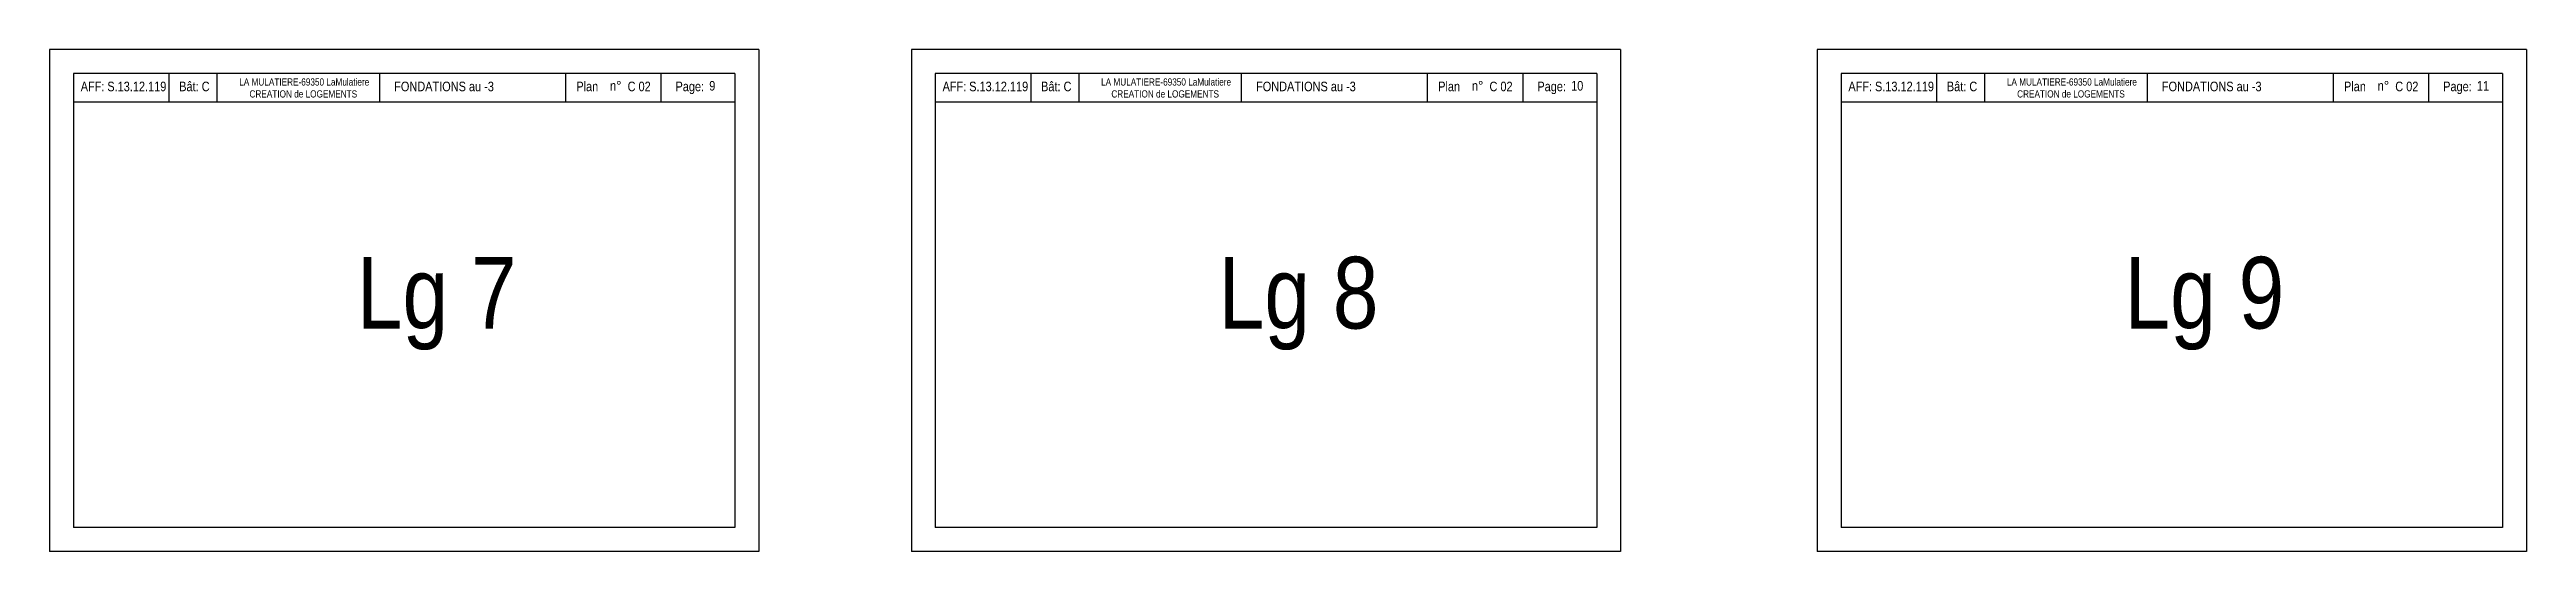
# Model space of a CAD drawing. Header units: centimetres. Extents: x 16433 to 114398, y -50094 to -12305.
# Drawn here: x 83315 to 88501, y -39133 to -38083 of the extents above; entities that cross this region are included whole.
import ezdxf

# ---------------------------------------------------------------- set-up
doc = ezdxf.new("R2010")
doc.units = ezdxf.units.CM
doc.header["$LTSCALE"] = 0.5
doc.layers.add('01_fenetres', color=171, linetype='CONTINUOUS')
doc.layers.add('01_texte', color=230, linetype='CONTINUOUS')
doc.styles.add('STYLE2', font='ARIALN.TTF')

msp = doc.modelspace()

# ---------------------------------------------------------------- texts
at = {"layer": '01_texte', "style": 'STYLE2'}
for s, height, p in [('AFF:', 20, (83380.296, -38170.151)), ('S.13.12.119', 20, (83435.96, -38170.151)), ('Bât: C', 20, (83586.46, -38170.151)), ('LA MULATIERE-69350 LaMulatiere', 15, (83712.197, -38158.284)), ('CREATION de LOGEMENTS', 15, (83733.679, -38183.284)), ('FONDATIONS au -3', 20, (84036.618, -38170.151)), ('Plan', 20, (84417.913, -38170.151)), ('n%%D', 20, (84488.598, -38168.709)), (' C 02', 20, (84518.941, -38170.151)), ('Page:', 20, (84625.582, -38170.151)), ('9', 20, (84696.267, -38168.709)), ('AFF:', 20, (85184.796, -38170.151)), ('S.13.12.119', 20, (85240.46, -38170.151)), ('Bât: C', 20, (85390.96, -38170.151)), ('LA MULATIERE-69350 LaMulatiere', 15, (85516.697, -38158.284)), ('CREATION de LOGEMENTS', 15, (85538.179, -38183.284)), ('FONDATIONS au -3', 20, (85841.118, -38170.151)), ('Plan', 20, (86222.413, -38170.151)), ('n%%D', 20, (86293.098, -38168.709)), (' C 02', 20, (86323.441, -38170.151)), ('Page:', 20, (86430.082, -38170.151)), ('10', 20, (86500.767, -38168.709)), ('AFF:', 20, (87081.296, -38170.151)), ('S.13.12.119', 20, (87136.96, -38170.151)), ('Bât: C', 20, (87287.46, -38170.151)), ('LA MULATIERE-69350 LaMulatiere', 15, (87413.197, -38158.284)), ('CREATION de LOGEMENTS', 15, (87434.679, -38183.284)), ('FONDATIONS au -3', 20, (87737.618, -38170.151)), ('Plan', 20, (88118.913, -38170.151)), ('n%%D', 20, (88189.598, -38168.709)), (' C 02', 20, (88219.941, -38170.151)), ('Page:', 20, (88326.582, -38170.151)), ('11', 20, (88397.267, -38168.709)), ('Lg 7', 150, (83958.465, -38666.651)), ('Lg 8', 150, (85762.965, -38666.651)), ('Lg 9', 150, (87659.465, -38666.651))]:
    msp.add_text(s, height=height, dxfattribs=at).set_placement(p)

# ---------------------------------------------------------------- linework, layer by layer
at = {"layer": '01_fenetres', "ltscale": 30}
for p, q in [((83365, -38133), (83365, -39083)), ((83365, -38133), (83365, -39083)), ((83365, -38133), (83365, -39083)), ((84750, -38133), (83365, -38133)), ((83565, -38133), (83565, -38193)), ((83665.5, -38133), (83665.5, -38193)), ((84005.673, -38133), (84005.673, -38193)), ((84395.868, -38193), (84395.868, -38133)), ((84595.868, -38193), (84595.868, -38133)), ((84750, -38133), (84750, -39083)), ((85169.5, -38133), (85169.5, -39083)), ((85169.5, -38133), (85169.5, -39083)), ((85169.5, -38133), (85169.5, -39083)), ((86554.5, -38133), (85169.5, -38133)), ((85369.5, -38133), (85369.5, -38193)), ((85470, -38133), (85470, -38193)), ((85810.173, -38133), (85810.173, -38193)), ((86200.368, -38193), (86200.368, -38133)), ((86400.368, -38193), (86400.368, -38133)), ((86554.5, -38133), (86554.5, -39083)), ((87066, -38133), (87066, -39083)), ((87066, -38133), (87066, -39083)), ((87066, -38133), (87066, -39083)), ((88451, -38133), (87066, -38133)), ((87266, -38133), (87266, -38193)), ((87366.5, -38133), (87366.5, -38193)), ((87706.673, -38133), (87706.673, -38193)), ((88096.868, -38193), (88096.868, -38133)), ((88296.868, -38193), (88296.868, -38133)), ((88451, -38133), (88451, -39083)), ((84750, -38193), (83365, -38193)), ((86554.5, -38193), (85169.5, -38193)), ((88451, -38193), (87066, -38193)), ((84750, -39083), (83365, -39083)), ((86554.5, -39083), (85169.5, -39083)), ((88451, -39083), (87066, -39083))]:
    msp.add_line(p, q, dxfattribs=at)
at = {"layer": '01_texte', "ltscale": 30}
for p, q in [((83315, -38083), (83315, -39133)), ((83315, -38083), (83315, -39133)), ((84800, -38083), (83315, -38083)), ((84800, -38083), (84800, -39133)), ((84800, -38083), (84800, -39133)), ((85119.5, -38083), (85119.5, -39133)), ((85119.5, -38083), (85119.5, -39133)), ((86604.5, -38083), (85119.5, -38083)), ((86604.5, -38083), (86604.5, -39133)), ((86604.5, -38083), (86604.5, -39133)), ((87016, -38083), (87016, -39133)), ((87016, -38083), (87016, -39133)), ((88501, -38083), (87016, -38083)), ((88501, -38083), (88501, -39133)), ((88501, -38083), (88501, -39133)), ((84800, -39133), (83315, -39133)), ((86604.5, -39133), (85119.5, -39133)), ((88501, -39133), (87016, -39133))]:
    msp.add_line(p, q, dxfattribs=at)

msp.set_redraw_order([(e.dxf.handle, doc.entitydb.next_handle()) for e in msp.query("TEXT MTEXT ATTDEF DIMENSION ARC_DIMENSION")])  # texts and dimensions are drawn at this point

doc.saveas('drawing.dxf')
